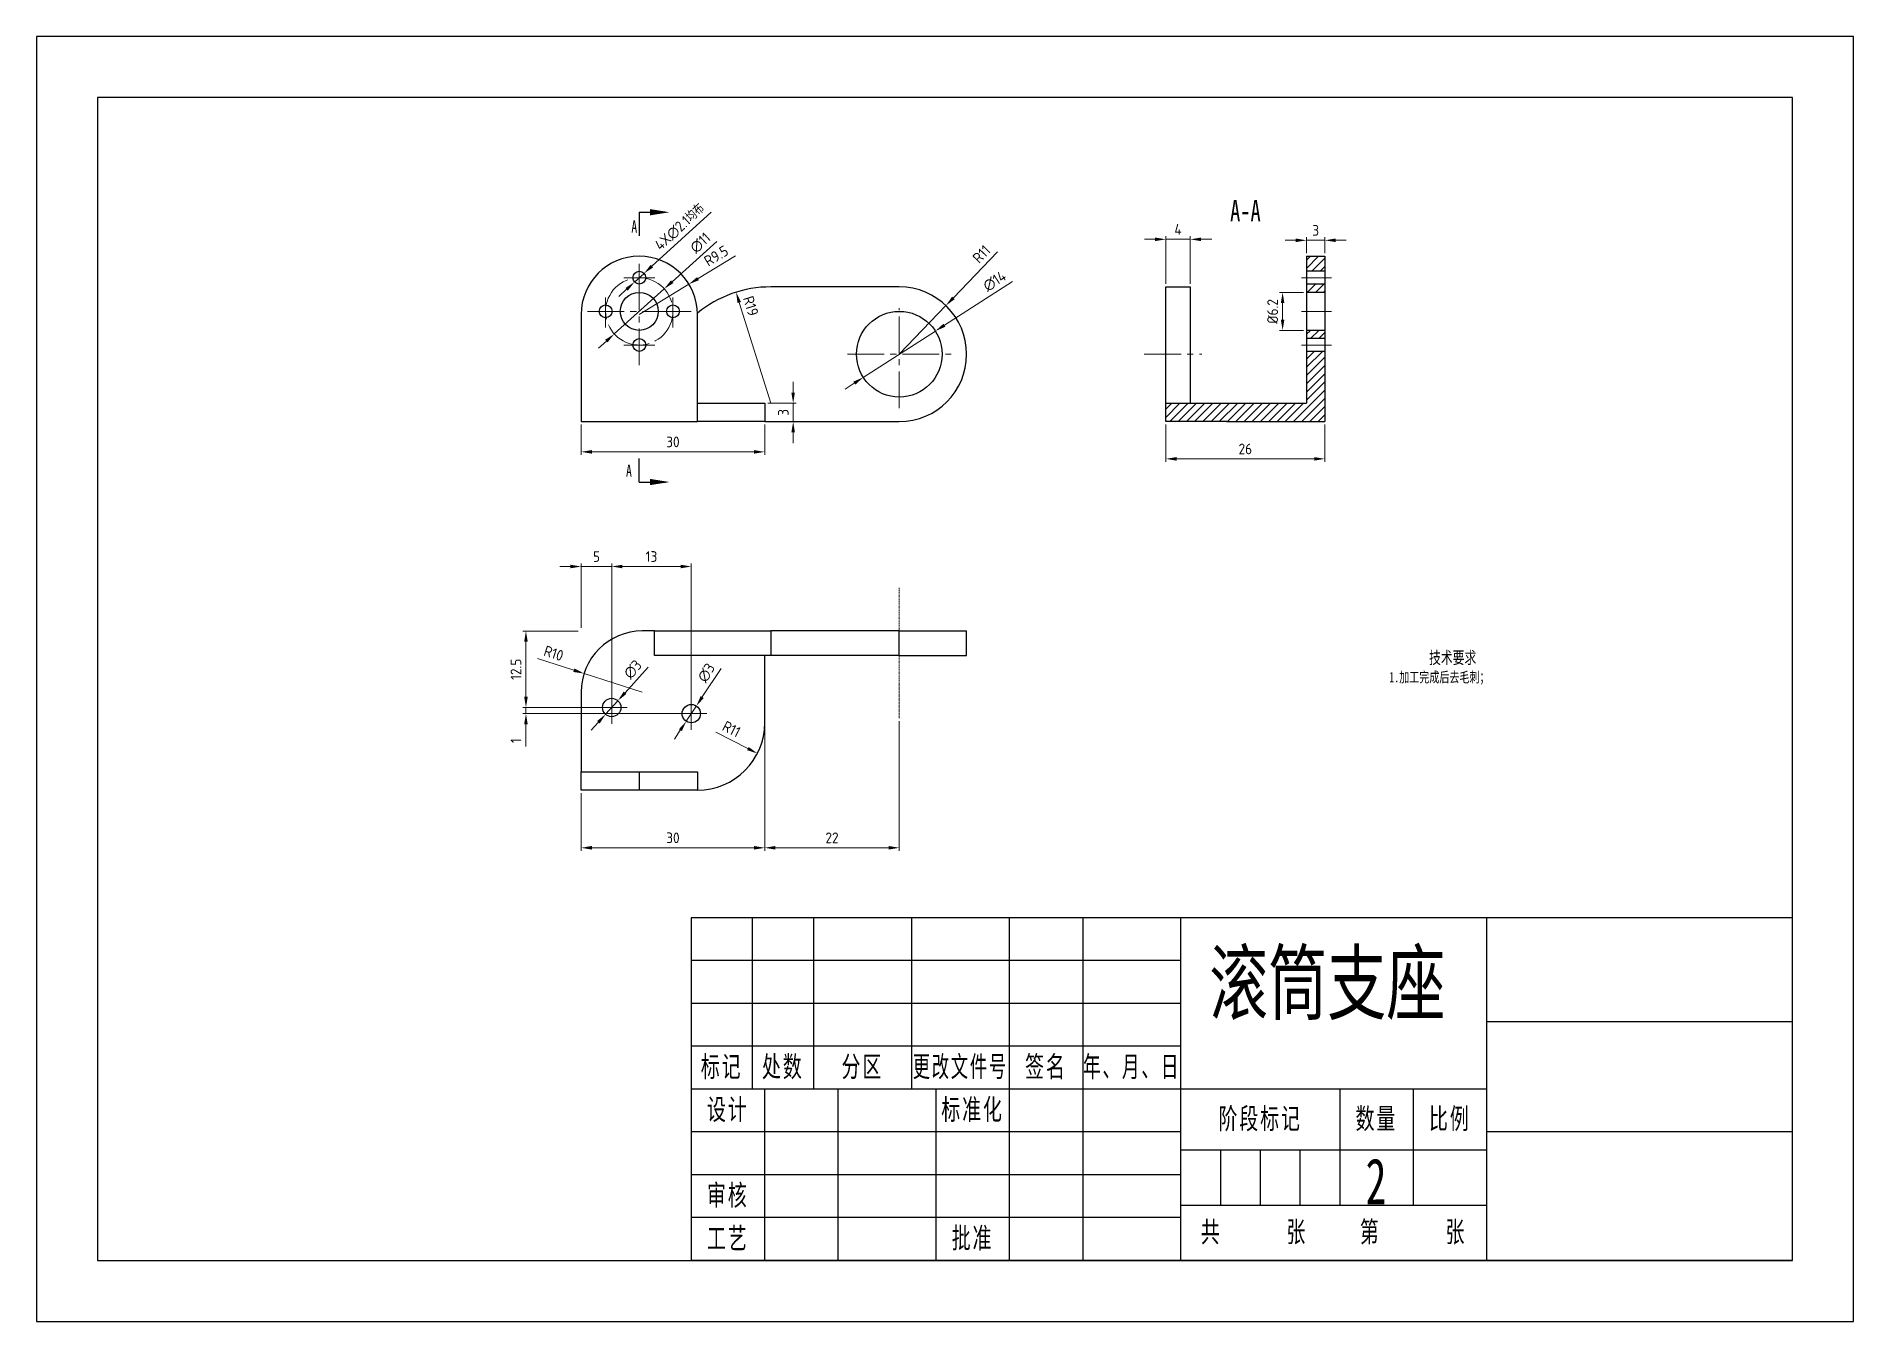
# Model space of a CAD drawing. Header units: millimetres. Extents: x 208 to 276696, y -381762 to 69.
# Drawn here: x 207.6 to 504.6, y -192 to 18 of the extents above; entities that cross this region are included whole.
import ezdxf
from ezdxf.enums import TextEntityAlignment as Align

# ---------------------------------------------------------------- set-up
doc = ezdxf.new("R2010")
doc.units = ezdxf.units.MM
doc.header["$LTSCALE"] = 0.5
doc.header["$PDSIZE"] = -5
doc.linetypes.add('点画线', pattern=[18, 12, -2, 2, -2])
doc.layers.get('0').update_dxf_attribs({"lineweight": 30})
doc.layers.add('10', color=7, linetype='Continuous')
doc.layers.add('format', color=7, linetype='Continuous')
for name, color, linetype, lineweight in [('中心线层', 1, '点画线', 15), ('尺寸', 3, 'Continuous', 15), ('尺寸线层', 3, 'Continuous', 25), ('粗实线层', 7, 'Continuous', 30), ('细实线层', 7, 'Continuous', 25)]:
    doc.layers.add(name, color=color, linetype=linetype, lineweight=lineweight)
doc.styles.add('SLDTEXTSTYLE0', font='TXT', dxfattribs={"width": 0.7})
doc.styles.get("Standard").update_dxf_attribs({"font": 'isocp.shx', "bigfont": 'gbcbig.shx'})
doc.styles.add('标准', font='', dxfattribs={"width": 0.667})
doc.styles.add('汉字', font='', dxfattribs={"width": 0.707})
doc.styles.get('标准').set_extended_font_data('宋体')
doc.styles.get('汉字').set_extended_font_data('STFangsong')
doc.dimstyles.new('AM_ISO', dxfattribs={"dimscale": 0.5, "dimtxt": 3.5, "dimasz": 3.5, "dimexe": 1, "dimexo": 1, "dimgap": 1.5, "dimtad": 1, "dimdsep": 46, "dimtxsty": 'Standard', "dimcen": 0, "dimclrd": 256, "dimclre": 256, "dimclrt": 2, "dimadec": 0, "dimazin": 2, "dimtp": 0.1, "dimtm": 0.1, "dimtfac": 0.71, "dimtdec": 3, "dimtmove": 0, "dimatfit": 3, "dimfxl": 1, "dimlwd": -1, "dimlwe": -1, "dimarcsym": 1})
doc.dimstyles.new('AM_ISO$3', dxfattribs={"dimscale": 0.5, "dimtxt": 3.5, "dimasz": 3.5, "dimexe": 1, "dimexo": 1, "dimgap": 1.5, "dimtad": 1, "dimtoh": 1, "dimdsep": 46, "dimtxsty": 'Standard', "dimcen": 0, "dimclrd": 256, "dimclre": 256, "dimclrt": 2, "dimadec": 0, "dimazin": 2, "dimtp": 0.1, "dimtm": 0.1, "dimtfac": 0.71, "dimtofl": 0, "dimtmove": 0, "dimatfit": 0, "dimfxl": 1, "dimlwd": -1, "dimlwe": -1, "dimarcsym": 1})
doc.dimstyles.new('AM_ISO$4', dxfattribs={"dimscale": 0.5, "dimtxt": 3.5, "dimasz": 3.5, "dimexe": 1, "dimexo": 1, "dimgap": 1.5, "dimtad": 1, "dimtoh": 1, "dimdsep": 46, "dimtxsty": 'Standard', "dimcen": 0, "dimclrd": 256, "dimclre": 256, "dimclrt": 2, "dimadec": 0, "dimazin": 2, "dimtp": 0.1, "dimtm": 0.1, "dimtfac": 0.71, "dimtdec": 3, "dimtofl": 0, "dimtmove": 0, "dimatfit": 0, "dimfxl": 1, "dimlwd": -1, "dimlwe": -1, "dimarcsym": 1})

msp = doc.modelspace()

# ---------------------------------------------------------------- texts
at = {"attachment_point": 1, "style": '汉字'}
for s, width, insert, char_height in [('\\pi11.325;{\\H0.8x;技术要求}\\P\\pi0;    {\\H0.68x;1.加工完成后去毛刺；\\P }', 30.94908, (423.842, -82.559), 2.5), ('滚筒支座 ', 75.69103, (399.241, -131.683), 10)]:
    msp.add_mtext_dynamic_manual_height_columns(s, width=width, gutter_width=12.5, heights=[0], dxfattribs=dict(at, insert=insert, char_height=char_height))
at = {"layer": 'format', "color": 7, "char_height": 2, "attachment_point": 1, "style": 'SLDTEXTSTYLE0'}
for insert in [(304.796, -12.122), (303.926, -52.004)]:
    msp.add_mtext('A', dxfattribs=dict(at, insert=insert))
at = {"layer": '尺寸', "insert": (424.795, -165.365), "char_height": 7.5, "attachment_point": 1, "style": '标准'}
msp.add_mtext_dynamic_manual_height_columns('2', width=12.19954, gutter_width=12.5, heights=[0], dxfattribs=at)

# ---------------------------------------------------------------- blocks, each defined once
blk = doc.blocks.new('*D48')
at = {"layer": 'Defpoints', "color": 0, "transparency": 16777216}
for p in [(306.87, -20.78), (305.32, -22.19)]:
    blk.add_point(p, dxfattribs=at)
at = {"layer": '尺寸', "linetype": 'ByBlock', "transparency": 16777216}
for p, q in [((317.83, -10.75), (308.16, -19.6)), ((305.32, -22.19), (306.87, -20.78)), ((304.02, -23.37), (302.73, -24.56))]:
    blk.add_line(p, q, dxfattribs=at)
at = {"layer": '尺寸', "transparency": 16777216}
for points in [[(307.96, -19.38), (308.35, -19.81), (306.87, -20.78)], [(303.83, -23.16), (304.22, -23.59), (305.32, -22.19)]]:
    blk.add_solid(points, dxfattribs=at)
at = {"layer": '尺寸', "color": 2, "transparency": 16777216, "insert": (312.7, -13.16), "char_height": 1.75, "attachment_point": 5, "rotation": 42.4393}
blk.add_mtext('4X∅2.1均布', dxfattribs=at)
blk = doc.blocks.new('*D49')
at = {"layer": 'Defpoints', "color": 0, "transparency": 16777216}
for p in [(314.2, -22.54), (306.09, -27.49)]:
    blk.add_point(p, dxfattribs=at)
at = {"layer": '尺寸', "linetype": 'ByBlock', "transparency": 16777216}
for p, q in [((321.83, -17.89), (315.69, -21.63)), ((306.09, -27.49), (314.2, -22.54))]:
    blk.add_line(p, q, dxfattribs=at)
at = {"layer": '尺寸', "transparency": 16777216}
blk.add_solid([(315.54, -21.38), (315.85, -21.88), (314.2, -22.54)], dxfattribs=at)
at = {"layer": '尺寸', "color": 2, "transparency": 16777216, "insert": (318.66, -17.91), "char_height": 1.75, "attachment_point": 5, "rotation": 31.3832}
blk.add_mtext('R9.5', dxfattribs=at)
blk = doc.blocks.new('*D51')
at = {"layer": 'Defpoints', "color": 0, "transparency": 16777216}
for p in [(326.59, -41.99), (326.59, -44.99), (331.24, -44.99)]:
    blk.add_point(p, dxfattribs=at)
at = {"layer": '尺寸', "linetype": 'ByBlock', "transparency": 16777216}
for p, q in [((331.24, -40.24), (331.24, -38.49)), ((327.09, -41.99), (331.74, -41.99)), ((331.24, -41.99), (331.24, -44.99)), ((327.09, -44.99), (331.74, -44.99)), ((331.24, -46.74), (331.24, -48.49))]:
    blk.add_line(p, q, dxfattribs=at)
at = {"layer": '尺寸', "transparency": 16777216}
for points in [[(330.95, -40.24), (331.53, -40.24), (331.24, -41.99)], [(330.95, -46.74), (331.53, -46.74), (331.24, -44.99)]]:
    blk.add_solid(points, dxfattribs=at)
at = {"layer": '尺寸', "color": 2, "transparency": 16777216, "insert": (329.62, -43.49), "char_height": 1.75, "attachment_point": 5, "rotation": 90}
blk.add_mtext('3', dxfattribs=at)
blk = doc.blocks.new('*D53')
at = {"layer": 'Defpoints', "color": 0, "transparency": 16777216}
for p in [(354.48, -30.2), (342.7, -37.77)]:
    blk.add_point(p, dxfattribs=at)
at = {"layer": '尺寸', "linetype": 'ByBlock', "transparency": 16777216}
for p, q in [((367.07, -22.1), (355.95, -29.25)), ((342.7, -37.77), (354.48, -30.2)), ((341.23, -38.72), (339.76, -39.67))]:
    blk.add_line(p, q, dxfattribs=at)
at = {"layer": '尺寸', "transparency": 16777216}
for points in [[(355.79, -29.01), (356.11, -29.5), (354.48, -30.2)], [(341.07, -38.47), (341.39, -38.96), (342.7, -37.77)]]:
    blk.add_solid(points, dxfattribs=at)
at = {"layer": '尺寸', "color": 2, "transparency": 16777216, "insert": (364.16, -22.04), "char_height": 1.75, "attachment_point": 5, "rotation": 32.7537}
blk.add_mtext('∅14', dxfattribs=at)
blk = doc.blocks.new('*D54')
at = {"layer": 'Defpoints', "color": 0, "transparency": 16777216}
for p in [(356.2, -26.05), (348.59, -33.99)]:
    blk.add_point(p, dxfattribs=at)
at = {"layer": '尺寸', "linetype": 'ByBlock', "transparency": 16777216}
for p, q in [((364.62, -17.27), (357.42, -24.78)), ((348.59, -33.99), (356.2, -26.05))]:
    blk.add_line(p, q, dxfattribs=at)
at = {"layer": '尺寸', "transparency": 16777216}
blk.add_solid([(357.2, -24.58), (357.63, -24.99), (356.2, -26.05)], dxfattribs=at)
at = {"layer": '尺寸', "color": 2, "transparency": 16777216, "insert": (362.02, -17.63), "char_height": 1.75, "attachment_point": 5, "rotation": 46.1995}
blk.add_mtext('R11', dxfattribs=at)
blk = doc.blocks.new('*D55')
at = {"layer": 'Defpoints', "color": 0, "transparency": 16777216}
for p in [(310.17, -23.3), (302.01, -30.67)]:
    blk.add_point(p, dxfattribs=at)
at = {"layer": '尺寸', "linetype": 'ByBlock', "transparency": 16777216}
for p, q in [((318.75, -15.56), (311.47, -22.13)), ((302.01, -30.67), (310.17, -23.3)), ((300.71, -31.84), (299.41, -33.01))]:
    blk.add_line(p, q, dxfattribs=at)
at = {"layer": '尺寸', "transparency": 16777216}
for points in [[(311.28, -21.91), (311.67, -22.35), (310.17, -23.3)], [(300.51, -31.63), (300.9, -32.06), (302.01, -30.67)]]:
    blk.add_solid(points, dxfattribs=at)
at = {"layer": '尺寸', "color": 2, "transparency": 16777216, "insert": (316.07, -15.79), "char_height": 1.75, "attachment_point": 5, "rotation": 42.06}
blk.add_mtext('∅11', dxfattribs=at)
blk = doc.blocks.new('SW_NOTE_0')
at = {"layer": '10', "color": 0, "insert": (3.94, 4.51), "char_height": 3.5, "attachment_point": 2, "style": 'SLDTEXTSTYLE0'}
blk.add_mtext('A-A', dxfattribs=at)
blk = doc.blocks.new('*D57')
at = {"layer": 'Defpoints', "color": 0, "transparency": 16777216}
for p in [(415.14, -23.89), (411.23, -30.09), (415.14, -30.09)]:
    blk.add_point(p, dxfattribs=at)
at = {"layer": '尺寸', "linetype": 'ByBlock', "transparency": 16777216}
for p, q in [((414.64, -23.89), (410.73, -23.89)), ((411.23, -25.64), (411.23, -28.34)), ((414.64, -30.09), (410.73, -30.09))]:
    blk.add_line(p, q, dxfattribs=at)
at = {"layer": '尺寸', "transparency": 16777216}
for points in [[(410.94, -25.64), (411.52, -25.64), (411.23, -23.89)], [(410.94, -28.34), (411.52, -28.34), (411.23, -30.09)]]:
    blk.add_solid(points, dxfattribs=at)
at = {"layer": '尺寸', "color": 2, "transparency": 16777216, "insert": (409.6, -26.99), "char_height": 1.75, "attachment_point": 5, "rotation": 90}
blk.add_mtext('%%C6.2', dxfattribs=at)
blk = doc.blocks.new('*D58')
at = {"layer": 'Defpoints', "color": 0, "transparency": 16777216}
for p in [(418.14, -15.37), (415.14, -17.99), (418.14, -17.99)]:
    blk.add_point(p, dxfattribs=at)
at = {"layer": '尺寸', "linetype": 'ByBlock', "transparency": 16777216}
for p, q in [((413.39, -15.37), (411.64, -15.37)), ((415.14, -17.49), (415.14, -14.87)), ((415.14, -15.37), (418.14, -15.37)), ((418.14, -17.49), (418.14, -14.87)), ((419.89, -15.37), (421.64, -15.37))]:
    blk.add_line(p, q, dxfattribs=at)
at = {"layer": '尺寸', "transparency": 16777216}
for points in [[(413.39, -15.08), (413.39, -15.66), (415.14, -15.37)], [(419.89, -15.08), (419.89, -15.66), (418.14, -15.37)]]:
    blk.add_solid(points, dxfattribs=at)
at = {"layer": '尺寸', "color": 2, "transparency": 16777216, "insert": (416.64, -13.75), "char_height": 1.75, "attachment_point": 5}
blk.add_mtext('3', dxfattribs=at)
blk = doc.blocks.new('*D59')
at = {"layer": 'Defpoints', "color": 0, "transparency": 16777216}
for p in [(396.14, -15.21), (392.14, -22.99), (396.14, -22.99)]:
    blk.add_point(p, dxfattribs=at)
at = {"layer": '尺寸', "linetype": 'ByBlock', "transparency": 16777216}
for p, q in [((392.14, -22.49), (392.14, -14.71)), ((396.14, -22.49), (396.14, -14.71)), ((390.39, -15.21), (388.64, -15.21)), ((392.14, -15.21), (396.14, -15.21)), ((397.89, -15.21), (399.64, -15.21))]:
    blk.add_line(p, q, dxfattribs=at)
at = {"layer": '尺寸', "transparency": 16777216}
for points in [[(390.39, -14.92), (390.39, -15.5), (392.14, -15.21)], [(397.89, -14.92), (397.89, -15.5), (396.14, -15.21)]]:
    blk.add_solid(points, dxfattribs=at)
at = {"layer": '尺寸', "color": 2, "transparency": 16777216, "insert": (394.14, -13.59), "char_height": 1.75, "attachment_point": 5}
blk.add_mtext('4', dxfattribs=at)
blk = doc.blocks.new('*D60')
at = {"layer": 'Defpoints', "color": 0, "transparency": 16777216}
for p in [(392.14, -44.99), (418.14, -44.99), (418.14, -51.08)]:
    blk.add_point(p, dxfattribs=at)
at = {"layer": '尺寸', "linetype": 'ByBlock', "transparency": 16777216}
for p, q in [((392.14, -45.49), (392.14, -51.58)), ((418.14, -45.49), (418.14, -51.58)), ((393.89, -51.08), (416.39, -51.08))]:
    blk.add_line(p, q, dxfattribs=at)
at = {"layer": '尺寸', "transparency": 16777216}
for points in [[(393.89, -50.79), (393.89, -51.37), (392.14, -51.08)], [(416.39, -50.79), (416.39, -51.37), (418.14, -51.08)]]:
    blk.add_solid(points, dxfattribs=at)
at = {"layer": '尺寸', "color": 2, "transparency": 16777216, "insert": (405.14, -49.46), "char_height": 1.75, "attachment_point": 5}
blk.add_mtext('26', dxfattribs=at)
blk = doc.blocks.new('*D61')
at = {"layer": 'Defpoints', "color": 0, "transparency": 16777216}
for p in [(302.6, -90.59), (300.58, -92.82)]:
    blk.add_point(p, dxfattribs=at)
at = {"layer": '尺寸', "linetype": 'ByBlock', "transparency": 16777216}
for p, q in [((307.52, -85.14), (303.77, -89.29)), ((300.58, -92.82), (302.6, -90.59)), ((299.41, -94.12), (298.24, -95.42))]:
    blk.add_line(p, q, dxfattribs=at)
at = {"layer": '尺寸', "transparency": 16777216}
for points in [[(303.55, -89.1), (303.99, -89.49), (302.6, -90.59)], [(299.2, -93.92), (299.63, -94.31), (300.58, -92.82)]]:
    blk.add_solid(points, dxfattribs=at)
at = {"layer": '尺寸', "color": 2, "transparency": 16777216, "insert": (305.03, -85.48), "char_height": 1.75, "attachment_point": 5, "rotation": 47.9028}
blk.add_mtext('∅3', dxfattribs=at)
blk = doc.blocks.new('*D62')
at = {"layer": 'Defpoints', "color": 0, "transparency": 16777216}
for p in [(315.42, -91.45), (313.76, -93.96)]:
    blk.add_point(p, dxfattribs=at)
at = {"layer": '尺寸', "linetype": 'ByBlock', "transparency": 16777216}
for p, q in [((319.47, -85.32), (316.38, -89.99)), ((313.76, -93.96), (315.42, -91.45)), ((312.8, -95.42), (311.83, -96.88))]:
    blk.add_line(p, q, dxfattribs=at)
at = {"layer": '尺寸', "transparency": 16777216}
for points in [[(316.14, -89.83), (316.63, -90.16), (315.42, -91.45)], [(312.56, -95.26), (313.04, -95.58), (313.76, -93.96)]]:
    blk.add_solid(points, dxfattribs=at)
at = {"layer": '尺寸', "color": 2, "transparency": 16777216, "insert": (317.05, -86.03), "char_height": 1.75, "attachment_point": 5, "rotation": 56.5411}
blk.add_mtext('∅3', dxfattribs=at)
blk = doc.blocks.new('*D63')
at = {"layer": 'Defpoints', "color": 0, "transparency": 16777216}
for p in [(287.57, -79.21), (296.59, -79.21), (301.59, -91.71)]:
    blk.add_point(p, dxfattribs=at)
at = {"layer": '尺寸', "linetype": 'ByBlock', "transparency": 16777216}
for p, q in [((296.09, -79.21), (287.07, -79.21)), ((287.57, -89.96), (287.57, -80.96)), ((301.09, -91.71), (287.07, -91.71))]:
    blk.add_line(p, q, dxfattribs=at)
at = {"layer": '尺寸', "transparency": 16777216}
for points in [[(287.28, -80.96), (287.86, -80.96), (287.57, -79.21)], [(287.28, -89.96), (287.86, -89.96), (287.57, -91.71)]]:
    blk.add_solid(points, dxfattribs=at)
at = {"layer": '尺寸', "color": 2, "transparency": 16777216, "insert": (285.94, -85.46), "char_height": 1.75, "attachment_point": 5, "rotation": 90}
blk.add_mtext('12.5', dxfattribs=at)
blk = doc.blocks.new('*D64')
at = {"layer": 'Defpoints', "color": 0, "transparency": 16777216}
for p in [(296.59, -68.67), (296.59, -79.21), (301.59, -91.71)]:
    blk.add_point(p, dxfattribs=at)
at = {"layer": '尺寸', "linetype": 'ByBlock', "transparency": 16777216}
for p, q in [((296.59, -78.71), (296.59, -68.17)), ((301.59, -91.21), (301.59, -68.17)), ((294.84, -68.67), (293.09, -68.67)), ((301.59, -68.67), (296.59, -68.67)), ((303.34, -68.67), (305.09, -68.67))]:
    blk.add_line(p, q, dxfattribs=at)
at = {"layer": '尺寸', "transparency": 16777216}
for points in [[(294.84, -68.38), (294.84, -68.96), (296.59, -68.67)], [(303.34, -68.38), (303.34, -68.96), (301.59, -68.67)]]:
    blk.add_solid(points, dxfattribs=at)
at = {"layer": '尺寸', "color": 2, "transparency": 16777216, "insert": (299.09, -67.04), "char_height": 1.75, "attachment_point": 5}
blk.add_mtext('5', dxfattribs=at)
blk = doc.blocks.new('*D65')
at = {"layer": 'Defpoints', "color": 0, "transparency": 16777216}
for p in [(301.59, -91.71), (287.57, -92.71), (314.59, -92.71)]:
    blk.add_point(p, dxfattribs=at)
at = {"layer": '尺寸', "linetype": 'ByBlock', "transparency": 16777216}
for p, q in [((287.57, -89.96), (287.57, -88.21)), ((301.09, -91.71), (287.07, -91.71)), ((287.57, -91.71), (287.57, -92.71)), ((314.09, -92.71), (287.07, -92.71)), ((287.57, -94.46), (287.57, -98.06))]:
    blk.add_line(p, q, dxfattribs=at)
at = {"layer": '尺寸', "transparency": 16777216}
for points in [[(287.28, -89.96), (287.86, -89.96), (287.57, -91.71)], [(287.28, -94.46), (287.86, -94.46), (287.57, -92.71)]]:
    blk.add_solid(points, dxfattribs=at)
at = {"layer": '尺寸', "color": 2, "transparency": 16777216, "insert": (285.94, -97.13), "char_height": 1.75, "attachment_point": 5, "rotation": 90}
blk.add_mtext('1', dxfattribs=at)
blk = doc.blocks.new('*D66')
at = {"layer": 'Defpoints', "color": 0, "transparency": 16777216}
for p in [(314.59, -68.67), (301.59, -91.71), (314.59, -92.71)]:
    blk.add_point(p, dxfattribs=at)
at = {"layer": '尺寸', "linetype": 'ByBlock', "transparency": 16777216}
for p, q in [((301.59, -91.21), (301.59, -68.17)), ((314.59, -92.21), (314.59, -68.17)), ((303.34, -68.67), (312.84, -68.67))]:
    blk.add_line(p, q, dxfattribs=at)
at = {"layer": '尺寸', "transparency": 16777216}
for points in [[(303.34, -68.38), (303.34, -68.96), (301.59, -68.67)], [(312.84, -68.38), (312.84, -68.96), (314.59, -68.67)]]:
    blk.add_solid(points, dxfattribs=at)
at = {"layer": '尺寸', "color": 2, "transparency": 16777216, "insert": (308.09, -67.04), "char_height": 1.75, "attachment_point": 5}
blk.add_mtext('13', dxfattribs=at)
blk = doc.blocks.new('*D67')
at = {"layer": 'Defpoints', "color": 0, "transparency": 16777216}
for p in [(326.59, -94.21), (296.59, -105.21), (296.59, -114.63)]:
    blk.add_point(p, dxfattribs=at)
at = {"layer": '尺寸', "linetype": 'ByBlock', "transparency": 16777216}
for p, q in [((326.59, -94.71), (326.59, -115.13)), ((296.59, -105.71), (296.59, -115.13)), ((324.84, -114.63), (298.34, -114.63))]:
    blk.add_line(p, q, dxfattribs=at)
at = {"layer": '尺寸', "transparency": 16777216}
for points in [[(298.34, -114.33), (298.34, -114.92), (296.59, -114.63)], [(324.84, -114.33), (324.84, -114.92), (326.59, -114.63)]]:
    blk.add_solid(points, dxfattribs=at)
at = {"layer": '尺寸', "color": 2, "transparency": 16777216, "insert": (311.59, -113), "char_height": 1.75, "attachment_point": 5}
blk.add_mtext('30', dxfattribs=at)
blk = doc.blocks.new('*D68')
at = {"layer": 'Defpoints', "color": 0, "transparency": 16777216}
for p in [(326.59, -93.43), (348.59, -93.43), (326.59, -114.63)]:
    blk.add_point(p, dxfattribs=at)
at = {"layer": '尺寸', "linetype": 'ByBlock', "transparency": 16777216}
for p, q in [((326.59, -93.93), (326.59, -115.13)), ((348.59, -93.93), (348.59, -115.13)), ((346.84, -114.63), (328.34, -114.63))]:
    blk.add_line(p, q, dxfattribs=at)
at = {"layer": '尺寸', "transparency": 16777216}
for points in [[(328.34, -114.33), (328.34, -114.92), (326.59, -114.63)], [(346.84, -114.33), (346.84, -114.92), (348.59, -114.63)]]:
    blk.add_solid(points, dxfattribs=at)
at = {"layer": '尺寸', "color": 2, "transparency": 16777216, "insert": (337.59, -113), "char_height": 1.75, "attachment_point": 5}
blk.add_mtext('22', dxfattribs=at)
blk = doc.blocks.new('*D70')
at = {"layer": 'Defpoints', "color": 0, "transparency": 16777216}
for p in [(296.59, -44.99), (326.59, -44.99), (326.59, -49.94)]:
    blk.add_point(p, dxfattribs=at)
at = {"layer": '尺寸', "linetype": 'ByBlock', "transparency": 16777216}
for p, q in [((296.59, -45.49), (296.59, -50.44)), ((326.59, -45.49), (326.59, -50.44)), ((298.34, -49.94), (324.84, -49.94))]:
    blk.add_line(p, q, dxfattribs=at)
at = {"layer": '尺寸', "transparency": 16777216}
for points in [[(298.34, -49.65), (298.34, -50.23), (296.59, -49.94)], [(324.84, -49.65), (324.84, -50.23), (326.59, -49.94)]]:
    blk.add_solid(points, dxfattribs=at)
at = {"layer": '尺寸', "color": 2, "transparency": 16777216, "insert": (311.59, -48.31), "char_height": 1.75, "attachment_point": 5}
blk.add_mtext('30', dxfattribs=at)
blk = doc.blocks.new('*D80')
at = {"layer": 'Defpoints', "color": 0, "transparency": 16777216}
for p in [(315.59, -94.21), (325.39, -99.21)]:
    blk.add_point(p, dxfattribs=at)
at = {"layer": '尺寸', "linetype": 'ByBlock', "transparency": 16777216}
blk.add_line((318.6, -95.74), (323.83, -98.41), dxfattribs=at)
at = {"layer": '尺寸', "transparency": 16777216}
blk.add_solid([(323.96, -98.15), (323.7, -98.67), (325.39, -99.21)], dxfattribs=at)
at = {"layer": '尺寸', "color": 2, "transparency": 16777216, "insert": (321.17, -95.23), "char_height": 1.75, "attachment_point": 5, "rotation": 332.9418}
blk.add_mtext('R11', dxfattribs=at)
blk = doc.blocks.new('*D81')
at = {"layer": 'Defpoints', "color": 0, "transparency": 16777216}
for p in [(297.07, -86.15), (306.59, -89.21)]:
    blk.add_point(p, dxfattribs=at)
at = {"layer": '尺寸', "linetype": 'ByBlock', "transparency": 16777216}
for p, q in [((289.47, -83.72), (295.4, -85.62)), ((306.59, -89.21), (297.07, -86.15))]:
    blk.add_line(p, q, dxfattribs=at)
at = {"layer": '尺寸', "transparency": 16777216}
blk.add_solid([(295.49, -85.34), (295.31, -85.9), (297.07, -86.15)], dxfattribs=at)
at = {"layer": '尺寸', "color": 2, "transparency": 16777216, "insert": (292.1, -82.85), "char_height": 1.75, "attachment_point": 5, "rotation": 342.2236}
blk.add_mtext('R10', dxfattribs=at)
blk = doc.blocks.new('$CAXA_FRAME_13B17AC1$')
at = {"layer": '粗实线层'}
for p, q in [((95, 138.5), (-95, 138.5)), ((-95, 138.5), (-95, -138.5)), ((95, -138.5), (95, 138.5)), ((-95, -138.5), (95, -138.5))]:
    blk.add_line(p, q, dxfattribs=at)
at = {"layer": '细实线层'}
for p, q in [((105, 148.5), (-105, 148.5)), ((-105, 148.5), (-105, -148.5)), ((105, -148.5), (105, 148.5)), ((-105, -148.5), (105, -148.5))]:
    blk.add_line(p, q, dxfattribs=at)
blk = doc.blocks.new('$CAXA_TITLE_151E506F$')
at = {"layer": '粗实线层'}
for p, q in [((0, 56), (-180, 56)), ((-180, 56), (-180, 0)), ((-100, 56), (-100, 0)), ((-50, 56), (-50, 0)), ((0, 0), (0, 56)), ((0, 39), (-50, 39)), ((-50, 28), (-180, 28)), ((-140, 28), (-140, 0)), ((-74, 28), (-74, 9)), ((-62, 28), (-62, 9)), ((-100, 21), (-180, 21)), ((0, 21), (-50, 21)), ((-100, 14), (-180, 14)), ((-50, 9), (-100, 9)), ((-100, 7), (-180, 7)), ((0, 0), (-180, 0))]:
    blk.add_line(p, q, dxfattribs=at)
at = {"layer": '细实线层'}
for p, q in [((-170, 56), (-170, 28)), ((-160, 56), (-160, 28)), ((-144, 56), (-144, 28)), ((-128, 56), (-128, 0)), ((-116, 56), (-116, 0)), ((-100, 49), (-180, 49)), ((-100, 42), (-180, 42)), ((-100, 35), (-180, 35)), ((-168, 28), (-168, 0)), ((-156, 28), (-156, 0)), ((-50, 18), (-100, 18)), ((-93.5, 18), (-93.5, 9)), ((-87, 18), (-87, 9)), ((-80.5, 18), (-80.5, 9))]:
    blk.add_line(p, q, dxfattribs=at)
at = {"layer": '尺寸线层', "attachment_point": 5, "line_spacing_factor": 1.369753, "style": '标准'}
for s, insert, char_height, width in [('\\T1.1;标记', (-175, 31.5), 3.405, 18), ('\\T1.1;处数', (-165, 31.5), 3.405, 18), ('\\T1.1;分区', (-152, 31.5), 3.405, 30), ('\\T1.1;{\\W0.60886;更改文件号}', (-136, 31.5), 3.4054, 30), ('\\T1.1;签名', (-122, 31.5), 3.405, 22), ('\\T1.1;{\\W0.622239;年、月、日}', (-108, 31.5), 3.4054, 30), ('\\T1.1;设计', (-174, 24.5), 3.405, 22), ('\\T1.1;标准化', (-134, 24.5), 3.405, 22), ('\\T1.1;阶段标记', (-87, 23), 3.405, 50), ('{\\T1.1;数量}', (-68, 23), 3.405, 22), ('\\T1.1;比例', (-56, 23), 3.405, 22), ('\\T1.1;审核', (-174, 10.5), 3.405, 22), ('\\T1.1;共', (-95, 4.5), 3.405, 8), ('\\T1.1;张', (-81, 4.5), 3.405, 8), ('\\T1.1;第', (-69, 4.5), 3.405, 8), ('\\T1.1;张', (-55, 4.5), 3.405, 8), ('\\T1.1;工艺', (-174, 3.5), 3.405, 22), ('\\T1.1;批准', (-134, 3.5), 3.405, 22)]:
    blk.add_mtext(s, dxfattribs=dict(at, insert=insert, char_height=char_height, width=width))
at = {"layer": '尺寸线层', "style": '标准'}
for tag, height, width, p in [('标记C', 3.54, 0.667, (-175, 52.5)), ('处数C', 3.54, 0.667, (-165, 52.5)), ('分区C', 3.54, 0.667, (-152, 52.5)), ('更改文件号C', 3.54, 0.512156, (-136, 52.5)), ('更改签名C', 3.54, 0.459969, (-122, 52.5)), ('更改日期C', 3.54, 0.62723, (-108, 52.5)), ('单位名称', 5.05, 0.667, (-25, 47.5)), ('标记B', 3.54, 0.667, (-175, 45.5)), ('处数B', 3.54, 0.667, (-165, 45.5)), ('分区B', 3.54, 0.667, (-152, 45.5)), ('更改文件号B', 3.54, 0.512156, (-136, 45.5)), ('更改签名B', 3.54, 0.459969, (-122, 45.5)), ('更改日期B', 3.54, 0.62723, (-108, 45.5)), ('材料名称', 5.05, 0.667, (-75, 42)), ('标记A', 3.54, 0.667, (-175, 38.5)), ('处数A', 3.54, 0.667, (-165, 38.5)), ('分区A', 3.54, 0.667, (-152, 38.5)), ('更改文件号A', 3.54, 0.512156, (-136, 38.5)), ('更改签名A', 3.54, 0.459969, (-122, 38.5)), ('更改日期A', 3.54, 0.62723, (-108, 38.5)), ('图纸名称', 5.05, 0.667, (-25, 30)), ('设计', 3.54, 0.667, (-162, 24.5)), ('设计日期', 3.54, 0.667, (-148, 24.5)), ('标准化', 3.54, 0.667, (-122, 24.5)), ('标准化日期', 3.54, 0.569556, (-108, 24.5)), ('阶段标记S', 3.54, 0.229984, (-96.75, 13.5)), ('阶段标记A', 3.54, 0.229984, (-90.25, 13.5)), ('阶段标记B', 3.54, 0.229984, (-83.75, 13.5)), ('阶段标记C', 3.54, 0.229984, (-77.25, 13.5)), ('重量', 3.54, 0.667, (-68, 13.5)), ('图纸比例', 3.54, 0.524733, (-56, 13.5)), ('审核', 3.54, 0.667, (-162, 10.5)), ('审核日期', 3.54, 0.667, (-148, 10.5)), ('图纸编号', 5.05, 0.667, (-25.07, 9.53)), ('页数', 3.54, 0.667, (-88, 4.5)), ('页码', 3.54, 0.667, (-62, 4.5)), ('工艺', 3.54, 0.667, (-162, 3.5)), ('工艺日期', 3.54, 0.667, (-148, 3.5)), ('批准', 3.54, 0.667, (-122, 3.5)), ('批准日期', 3.54, 0.667, (-108, 3.5))]:
    blk.add_attdef(tag, text='', height=height, dxfattribs=dict(at, width=width)).set_placement(p, align=Align.MIDDLE_CENTER)
blk = doc.blocks.new('*D151')
at = {"layer": 'Defpoints', "color": 0, "ltscale": 0.001, "transparency": 16777216}
for p in [(321.91, -23.86), (327.59, -41.99)]:
    blk.add_point(p, dxfattribs=at)
at = {"layer": '中心线层', "linetype": 'ByBlock', "ltscale": 0.001, "transparency": 16777216}
blk.add_line((327.59, -41.99), (322.43, -25.52), dxfattribs=at)
at = {"layer": '中心线层', "ltscale": 0.001, "transparency": 16777216}
blk.add_solid([(322.71, -25.44), (322.15, -25.61), (321.91, -23.86)], dxfattribs=at)
at = {"layer": '中心线层', "color": 2, "ltscale": 0.001, "transparency": 16777216, "insert": (324.32, -26.11), "char_height": 1.75, "attachment_point": 5, "rotation": 287.4017}
blk.add_mtext('R19', dxfattribs=at)

# ---------------------------------------------------------------- dimensions: what is measured, and where the dimension line sits
at = {"layer": '中心线层', "ltscale": 0.001}
dim = msp.add_radius_dim(center=(327.59, -41.985), mpoint=(321.908, -23.855), dimstyle='AM_ISO$4', dxfattribs=at)
dim.commit()
dim.dimension.update_dxf_attribs({"geometry": '*D151', "text_midpoint": (322.767, -26.597), "dimtype": 164})
at = {"layer": '尺寸'}
dim = msp.add_diameter_dim_2p(p1=(305.315, -22.194), p2=(306.865, -20.777), text='4X<>均布', dimstyle='AM_ISO$3', override={"dimtoh": 0, "dimtdec": 3, "dimtofl": 1, "dimatfit": 3}, dxfattribs=at)
dim.commit()
dim.dimension.update_dxf_attribs({"geometry": '*D48', "text_midpoint": (313.837, -14.402), "dimtype": 163})
dim = msp.add_diameter_dim_2p(p1=(302.007, -30.67), p2=(310.174, -23.301), dimstyle='AM_ISO$3', override={"dimtoh": 0, "dimtdec": 3, "dimtofl": 1, "dimatfit": 3}, dxfattribs=at)
dim.commit()
dim.dimension.update_dxf_attribs({"geometry": '*D55', "text_midpoint": (317.156, -17.001), "dimtype": 163})
for base, p1, p2, picture, middle in [((396.137, -15.213), (392.137, -22.985), (396.137, -22.985), '*D59', (394.137, -13.588)), ((418.137, -15.371), (415.137, -17.985), (418.137, -17.985), '*D58', (416.637, -13.746)), ((418.137, -51.081), (392.137, -44.985), (418.137, -44.985), '*D60', (405.137, -49.456)), ((296.59, -68.67), (301.59, -91.706), (296.59, -79.206), '*D64', (299.09, -67.045)), ((314.59, -68.67), (301.59, -91.706), (314.59, -92.706), '*D66', (308.09, -67.045)), ((296.59, -114.626), (326.59, -94.206), (296.59, -105.206), '*D67', (311.59, -113.001)), ((326.59, -114.626), (348.59, -93.426), (326.59, -93.426), '*D68', (337.59, -113.001))]:
    dim = msp.add_linear_dim(base=base, p1=p1, p2=p2, dimstyle='AM_ISO', dxfattribs=at)
    dim.commit()
    dim.dimension.update_dxf_attribs({"geometry": picture, "text_midpoint": middle})
for center, mpoint, picture, middle in [((306.09, -27.485), (314.201, -22.538), '*D49', (319.511, -19.299)), ((348.59, -33.985), (356.204, -26.046), '*D54', (363.194, -18.757)), ((315.59, -94.206), (325.386, -99.21), '*D80', (320.433, -96.679))]:
    dim = msp.add_radius_dim(center=center, mpoint=mpoint, dimstyle='AM_ISO$4', override={"dimtoh": 0, "dimtofl": 1, "dimatfit": 3}, dxfattribs=at)
    dim.commit()
    dim.dimension.update_dxf_attribs({"geometry": picture, "text_midpoint": middle, "dimtype": 164})
dim = msp.add_diameter_dim_2p(p1=(342.703, -37.773), p2=(354.477, -30.198), dimstyle='AM_ISO', dxfattribs=at)
dim.commit()
dim.dimension.update_dxf_attribs({"geometry": '*D53', "text_midpoint": (365.037, -23.405), "dimtype": 163})
dim = msp.add_linear_dim(base=(411.23, -30.085), p1=(415.137, -23.885), p2=(415.137, -30.085), angle=90, text='%%C<>', dimstyle='AM_ISO', dxfattribs=at)
dim.commit()
dim.dimension.update_dxf_attribs({"geometry": '*D57', "text_midpoint": (409.604, -26.985)})
for base, p1, p2, picture, middle in [((331.242, -44.985), (326.59, -41.985), (326.59, -44.985), '*D51', (329.617, -43.485)), ((287.568, -79.206), (301.59, -91.706), (296.59, -79.206), '*D63', (285.943, -85.456)), ((287.568, -92.706), (301.59, -91.706), (314.59, -92.706), '*D65', (285.943, -97.131))]:
    dim = msp.add_linear_dim(base=base, p1=p1, p2=p2, angle=90, dimstyle='AM_ISO', dxfattribs=at)
    dim.commit()
    dim.dimension.update_dxf_attribs({"geometry": picture, "text_midpoint": middle})
dim = msp.add_linear_dim(base=(326.59, -49.937), p1=(296.59, -44.985), p2=(326.59, -44.985), dimstyle='AM_ISO', dxfattribs=at)
dim.commit()
dim.dimension.update_dxf_attribs({"geometry": '*D70', "text_midpoint": (311.59, -49.937), "dimtype": 160})
dim = msp.add_radius_dim(center=(306.59, -89.206), mpoint=(297.068, -86.153), dimstyle='AM_ISO$4', override={"dimtoh": 0, "dimtofl": 1, "dimatfit": 3}, dxfattribs=at)
dim.commit()
dim.dimension.update_dxf_attribs({"geometry": '*D81', "text_midpoint": (292.1, -82.854)})
for p1, p2, picture, middle in [((300.585, -92.819), (302.596, -90.593), '*D61', (305.026, -85.479)), ((313.763, -93.957), (315.417, -91.455), '*D62', (317.052, -86.034))]:
    dim = msp.add_diameter_dim_2p(p1=p1, p2=p2, dimstyle='AM_ISO$3', override={"dimtoh": 0, "dimtdec": 3, "dimtofl": 1, "dimatfit": 3}, dxfattribs=at)
    dim.commit()
    dim.dimension.update_dxf_attribs({"geometry": picture, "text_midpoint": middle})

# ---------------------------------------------------------------- hatches: boundary and pattern name
at = {"layer": '细实线层'}
h = msp.add_hatch(dxfattribs=at)
h.set_pattern_fill('ANSI31', color=256, scale=0.3)
h.paths.add_polyline_path([(418.137, -17.985), (415.137, -17.985), (415.137, -20.435), (418.137, -20.435)])
h.paths.add_polyline_path([(418.137, -22.535), (415.137, -22.535), (415.137, -23.885), (418.137, -23.885)])
h.paths.add_polyline_path([(418.137, -30.085), (415.137, -30.085), (415.137, -31.435), (418.137, -31.435)])
h.paths.add_polyline_path([(418.137, -33.535), (415.137, -33.535), (415.137, -41.985), (402.137, -41.985), (392.137, -41.985), (392.137, -44.985), (402.137, -44.985), (418.137, -44.985)])

# ---------------------------------------------------------------- linework, layer by layer
at = {"layer": 'format', "color": 7}
for p, q in [((306.09, -10.79), (306.09, -14.62)), ((306.09, -10.79), (310.377, -10.79)), ((306.09, -54.862), (306.09, -51.032)), ((306.09, -54.862), (310.377, -54.862))]:
    msp.add_line(p, q, dxfattribs=at)
for points in [[(311.034, -10.786), (307.859, -11.294), (307.859, -10.278)], [(311.034, -54.866), (307.859, -54.358), (307.859, -55.374)]]:
    msp.add_solid(points, dxfattribs=at)
at = {"layer": '中心线层'}
for p, q in [((306.09, -24.128), (306.09, -19.234)), ((306.09, -35.794), (306.09, -19.482)), ((303.549, -21.485), (308.631, -21.485)), ((419.206, -21.485), (414.291, -21.485)), ((300.59, -29.628), (300.59, -24.734)), ((311.59, -29.628), (311.59, -24.734)), ((348.59, -42.794), (348.59, -26.482)), ((297.62, -26.985), (314.561, -26.985)), ((298.049, -26.985), (303.131, -26.985)), ((309.049, -26.985), (314.131, -26.985)), ((419.206, -26.985), (414.291, -26.985)), ((303.549, -32.485), (308.631, -32.485)), ((306.09, -35.128), (306.09, -30.234)), ((419.206, -32.485), (414.291, -32.485)), ((340.12, -33.985), (357.061, -33.985)), ((388.631, -33.985), (398.036, -33.985)), ((299.049, -91.706), (304.131, -91.706)), ((301.59, -94.348), (301.59, -89.455)), ((314.59, -95.348), (314.59, -90.455)), ((312.049, -92.706), (317.131, -92.706))]:
    msp.add_line(p, q, dxfattribs=at)
at = {"layer": '中心线层', "ltscale": 0.05}
msp.add_line((348.59, -72.13), (348.59, -93.426), dxfattribs=at)
at = {"layer": '中心线层'}
msp.add_circle((306.09, -26.985), 5.5, dxfattribs=at)
at = {"layer": '粗实线层'}
for p, q in [((415.137, -17.985), (415.137, -41.985)), ((415.137, -17.985), (418.137, -17.985)), ((418.137, -20.435), (415.137, -20.435)), ((418.137, -17.985), (418.137, -44.985)), ((348.59, -22.985), (327.59, -22.985)), ((392.137, -22.985), (396.137, -22.985)), ((392.137, -41.985), (392.137, -22.985)), ((396.137, -22.985), (396.137, -41.985)), ((418.137, -22.535), (415.137, -22.535)), ((418.137, -23.885), (415.137, -23.885)), ((296.59, -27.485), (296.59, -44.985)), ((315.59, -41.985), (315.59, -27.485)), ((418.137, -30.085), (415.137, -30.085)), ((418.137, -31.435), (415.137, -31.435)), ((418.137, -33.535), (415.137, -33.535)), ((315.59, -44.985), (315.59, -41.985)), ((315.59, -41.985), (326.59, -41.985)), ((326.59, -41.985), (326.59, -44.985)), ((392.137, -44.985), (392.137, -41.985)), ((392.137, -41.985), (402.137, -41.985)), ((402.137, -41.985), (415.137, -41.985)), ((296.59, -44.985), (315.59, -44.985)), ((326.59, -44.985), (315.59, -44.985)), ((326.59, -44.985), (348.59, -44.985)), ((402.137, -44.985), (392.137, -44.985)), ((402.137, -44.985), (418.137, -44.985)), ((308.59, -79.206), (306.59, -79.206)), ((308.59, -83.206), (308.59, -79.206)), ((308.59, -79.206), (327.59, -79.206)), ((327.59, -79.206), (327.59, -83.206)), ((348.59, -79.206), (327.59, -79.206)), ((348.59, -83.206), (348.59, -79.206)), ((348.59, -79.206), (359.59, -79.206)), ((359.59, -83.206), (359.59, -79.206)), ((327.59, -83.206), (308.59, -83.206)), ((326.59, -94.206), (326.59, -83.206)), ((348.59, -83.206), (327.59, -83.206)), ((348.59, -83.206), (359.59, -83.206)), ((296.59, -89.206), (296.59, -102.206)), ((296.59, -105.206), (296.59, -102.206)), ((296.59, -102.206), (306.09, -102.206)), ((306.09, -102.206), (306.09, -105.206)), ((306.09, -102.206), (315.59, -102.206)), ((315.59, -102.206), (315.59, -105.206)), ((306.09, -105.206), (296.59, -105.206)), ((315.59, -105.206), (306.09, -105.206))]:
    msp.add_line(p, q, dxfattribs=at)
for centre, radius in [((306.09, -21.485), 1.05), ((300.59, -26.985), 1.05), ((306.09, -26.985), 3.1), ((311.59, -26.985), 1.05), ((348.59, -33.985), 7), ((306.09, -32.485), 1.05), ((301.59, -91.706), 1.5), ((314.59, -92.706), 1.5)]:
    msp.add_circle(centre, radius, dxfattribs=at)
for centre, radius, start, end in [((306.09, -27.485), 9.5, 90, 180), ((306.09, -27.485), 9.5, 0, 90), ((327.59, -41.985), 19, 90, 129.17742), ((348.59, -33.985), 11, 270, 90), ((306.59, -89.206), 10, 90, 180), ((315.59, -94.206), 11, 270, 0)]:
    msp.add_arc(centre, radius, start, end, dxfattribs=at)

# ---------------------------------------------------------------- block references
at = {"layer": '10'}
msp.add_blockref('SW_NOTE_0', (401.209, -13.297), dxfattribs=at)
at = {"layer": '粗实线层', "rotation": 270}
msp.add_blockref('$CAXA_FRAME_13B17AC1$', (356.055, -87.049), dxfattribs=at)
at = {"layer": '粗实线层'}
msp.add_blockref('$CAXA_TITLE_151E506F$', (494.555, -182.049), dxfattribs=at)

msp.set_redraw_order([(e.dxf.handle, doc.entitydb.next_handle()) for e in msp.query("TEXT MTEXT ATTDEF DIMENSION ARC_DIMENSION")])  # texts and dimensions are drawn at this point

doc.saveas('drawing.dxf')
